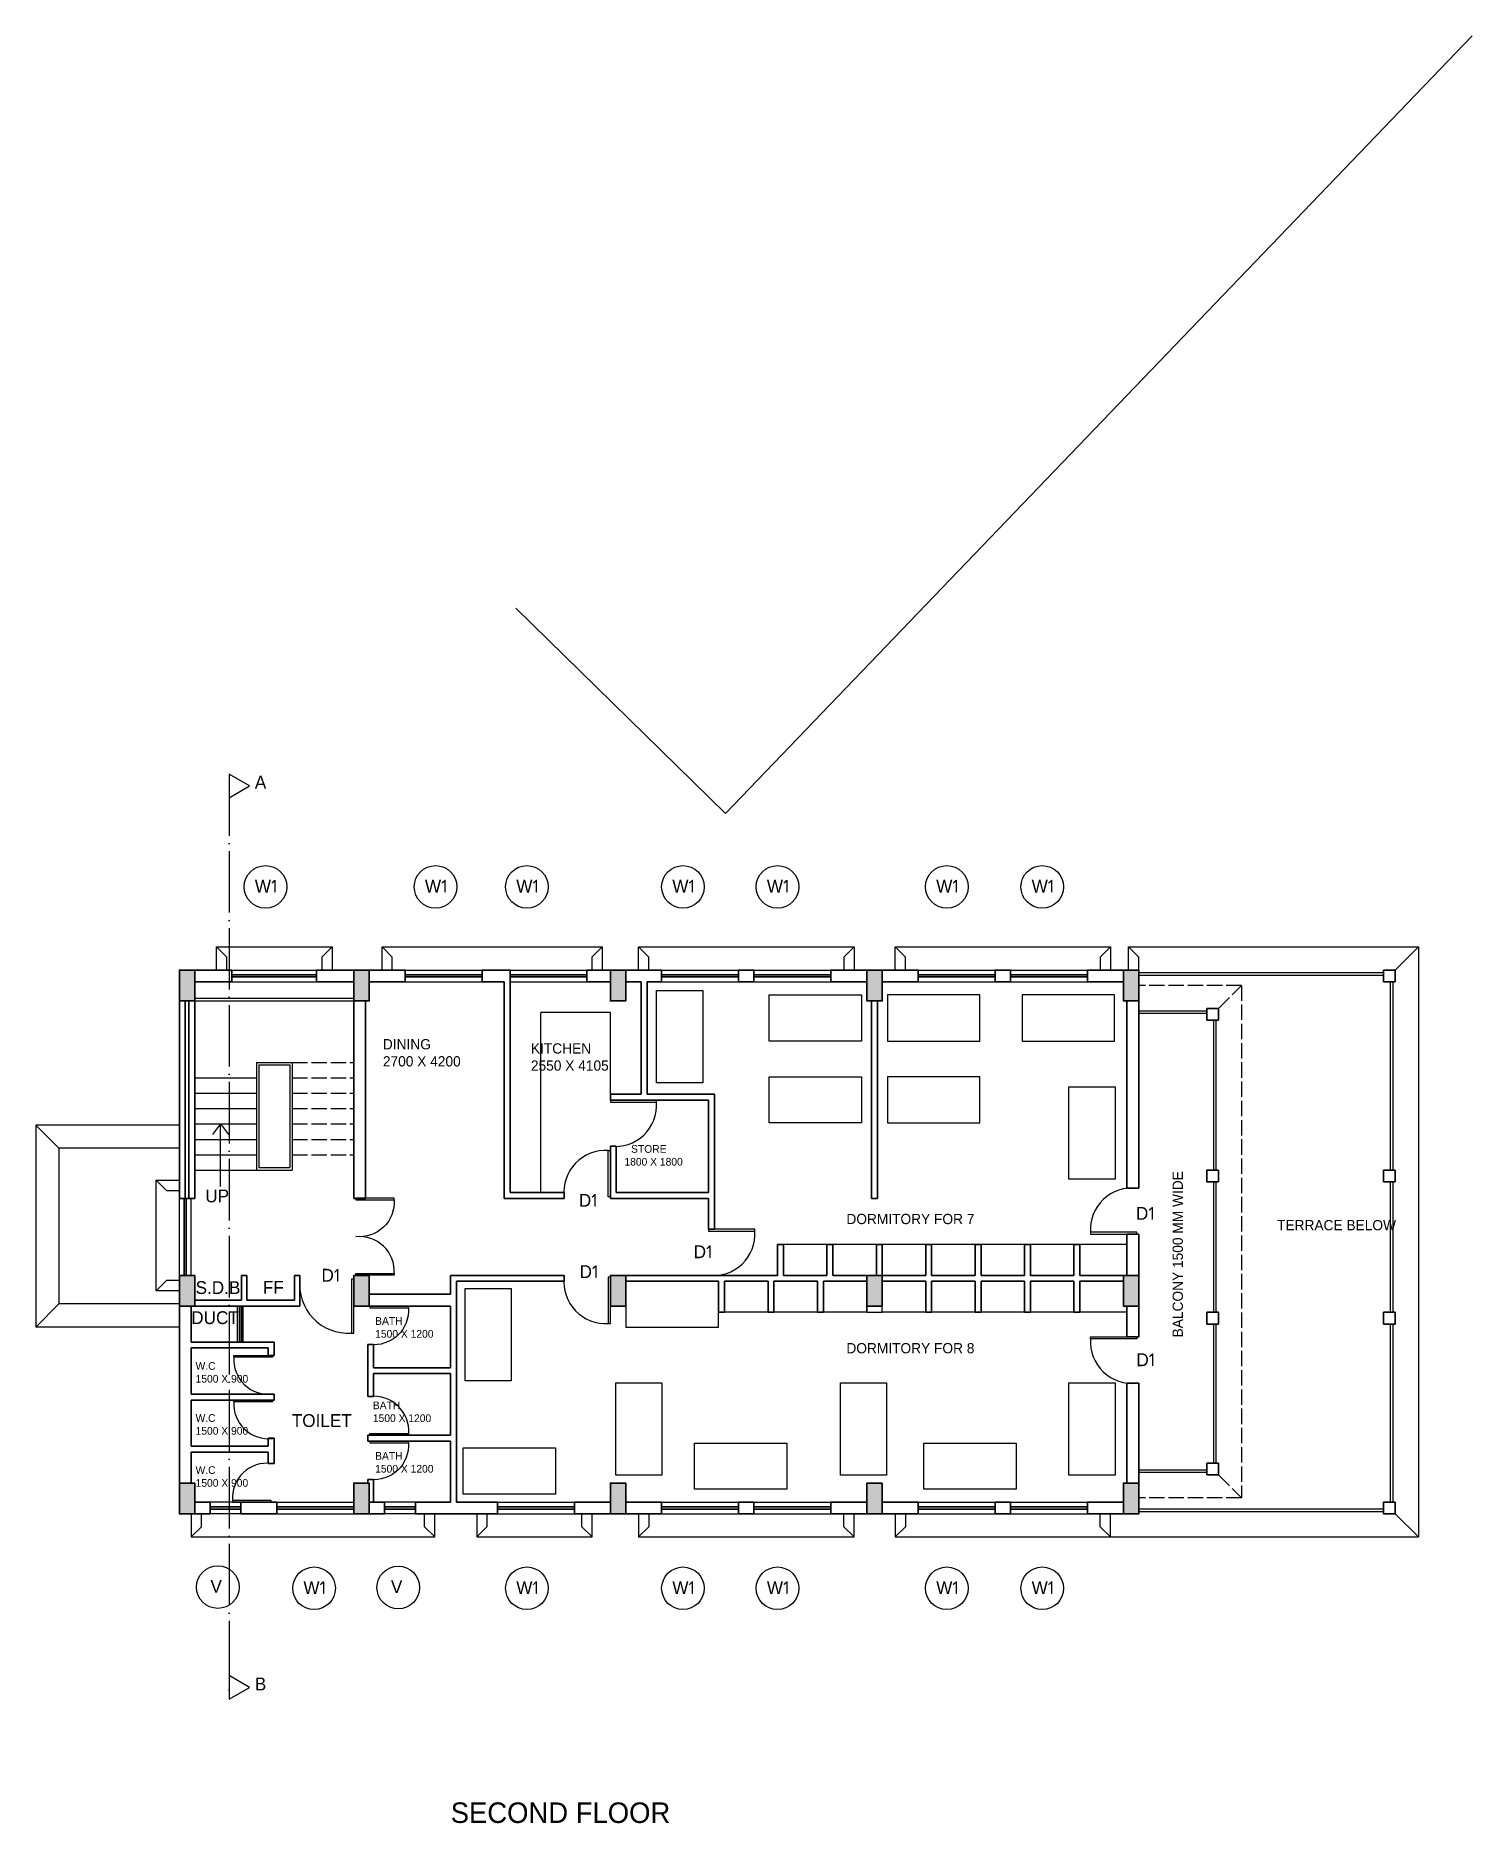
# Model space of a CAD drawing. Header units: millimetres. Extents: x 99749 to 363573, y 5266 to 161474.
# Drawn here: x 156954 to 184954, y 5266 to 40106 of the extents above; entities that cross this region are included whole.
import ezdxf

# ---------------------------------------------------------------- set-up
doc = ezdxf.new("R2010")
doc.units = ezdxf.units.MM
doc.linetypes.add('ACAD_ISO02W100', pattern=[15, 12, -3])
doc.linetypes.add('ACAD_ISO04W100', pattern=[30, 24, -3, 0, -3])
for name, color, linetype in [('COLUMNS', 7, 'Continuous'), ('STAIRS', 7, 'Continuous'), ('WALLS', 7, 'Continuous'), ('WINDOWS', 7, 'Continuous')]:
    doc.layers.add(name, color=color, linetype=linetype)

msp = doc.modelspace()

# ---------------------------------------------------------------- texts
at = {"ltscale": 50, "attachment_point": 1}
for s, insert, char_height, width in [('A', (161224.2, 25681.8), 250, 2552.056), ('W{\\fISOCPEUR|b0|i0|c0|p34;1}', (161224.2, 23655), 250, 2552.056), ('W{\\fISOCPEUR|b0|i0|c0|p34;1}', (164539.5, 23655), 250, 2552.056), ('W{\\fISOCPEUR|b0|i0|c0|p34;1}', (166320.1, 23655), 250, 2552.056), ('W{\\fISOCPEUR|b0|i0|c0|p34;1}', (169361.7, 23655), 250, 2552.056), ('W{\\fISOCPEUR|b0|i0|c0|p34;1}', (171204.3, 23655), 250, 2552.056), ('W{\\fISOCPEUR|b0|i0|c0|p34;1}', (174505, 23655), 250, 2552.056), ('W{\\fISOCPEUR|b0|i0|c0|p34;1}', (176365.4, 23655), 250, 2552.056), ('DINING\\P2700 X 4200', (163719.9, 20549.9), 200, 2552.056), ('KITCHEN\\P2550 X 4105', (166605.1, 20467.5), 200, 2552.056), (' {\\H0.75x; STORE\\P1800 X 1800}', (168427.7, 18484), 200, 1777.831), ('UP', (160258.3, 17617.8), 250, 2552.056), ('D{\\fISOCPEUR|b0|i0|c0|p34;1}', (167539.6, 17532.4), 250, 2552.056), ('DORMITORY FOR 7', (172754.6, 17143.4), 200, 3044.186), ('D{\\fISOCPEUR|b0|i0|c0|p34;1}', (178398.2, 17278.2), 250, 2552.056), ('TERRACE BELOW', (181149.7, 17023.4), 200, 2338.444), ('D{\\fISOCPEUR|b0|i0|c0|p34;1}', (169777.5, 16529.4), 250, 2552.056), ('D{\\fISOCPEUR|b0|i0|c0|p34;1}', (162522.2, 16072.1), 250, 2552.056), ('D{\\fISOCPEUR|b0|i0|c0|p34;1}', (167554, 16142.5), 250, 2552.056), ('S.D.B', (160069.1, 15831.4), 250, 2552.056), ('FF', (161380.1, 15836.3), 250, 2552.056), ('DUCT', (159983.7, 15245.2), 250, 2552.056), ('BATH\\P1500 X 1200', (163569.3, 15130.1), 150, 2552.056), ('DORMITORY FOR 8', (172754.6, 14625.2), 200, 3044.186), ('D{\\fISOCPEUR|b0|i0|c0|p34;1}', (178407.1, 14424.5), 250, 2552.056), ('W.C\\P1500 X 900', (160069.1, 14254.4), 150, 2552.056), ('W.C\\P1500 X 900', (160069.1, 13239.4), 150, 2552.056), ('TOILET', (161944.5, 13239.4), 250, 2552.056), ('BATH\\P1500 X 1200', (163524.5, 13485.5), 150, 2552.056), ('W.C\\P1500 X 900', (160069.1, 12224.4), 150, 2552.056), ('BATH\\P1500 X 1200', (163569.3, 12500.1), 150, 2552.056), ('V', (160359, 10008.3), 250, 2552.056), ('W{\\fISOCPEUR|b0|i0|c0|p34;1}', (162170.9, 9983.8), 250, 2552.056), ('V', (163876.9, 10001.3), 250, 2552.056), ('W{\\fISOCPEUR|b0|i0|c0|p34;1}', (166320.1, 9983.8), 250, 2552.056), ('W{\\fISOCPEUR|b0|i0|c0|p34;1}', (169361.7, 9983.8), 250, 2552.056), ('W{\\fISOCPEUR|b0|i0|c0|p34;1}', (171204.3, 9983.8), 250, 2552.056), ('W{\\fISOCPEUR|b0|i0|c0|p34;1}', (174505, 9983.8), 250, 2552.056), ('W{\\fISOCPEUR|b0|i0|c0|p34;1}', (176365.4, 9983.8), 250, 2552.056), ('B', (161224.2, 8106.1), 250, 2552.056), ('SECOND FLOOR', (165041.9, 5671.7), 400, 5179.605)]:
    msp.add_mtext(s, dxfattribs=dict(at, insert=insert, char_height=char_height, width=width))
at = {"ltscale": 50, "insert": (179114, 14735.6), "char_height": 200, "width": 5779.804, "attachment_point": 1, "rotation": 90}
msp.add_mtext('BALCONY 1500 MM WIDE', dxfattribs=at)

# ---------------------------------------------------------------- blocks, each defined once
blk = doc.blocks.new('*U19')
at = {"layer": 'WALLS', "lineweight": 30, "ltscale": 50}
for p, q in [((0, 0), (0, 230)), ((600, 0), (600, 230))]:
    blk.add_line(p, q, dxfattribs=at)
at = {"layer": 'WALLS', "ltscale": 50}
for p, q in [((0, 230), (600, 230)), ((0, 0), (600, 0))]:
    blk.add_line(p, q, dxfattribs=at)
at = {"layer": 'WINDOWS', "lineweight": 30, "ltscale": 50}
for p, q in [((0, 135), (600, 135)), ((0, 95), (600, 95))]:
    blk.add_line(p, q, dxfattribs=at)
blk = doc.blocks.new('*U33')
at = {"ltscale": 50}
for p, q in [((0, 0), (-47, 0)), ((0, -1051), (0, 0)), ((-47, 0), (-47, -1051)), ((-47, -1051), (0, -1051))]:
    blk.add_line(p, q, dxfattribs=at)
blk.add_arc((-111, -107), 947, 173.5038, 273.8923, dxfattribs=at)
blk = doc.blocks.new('*U34')
at = {"ltscale": 50}
for p, q in [((0, 0), (-40, 0)), ((0, -900), (0, 0)), ((-40, 0), (-40, -900)), ((-40, -900), (0, -900))]:
    blk.add_line(p, q, dxfattribs=at)
blk.add_arc((-95, -92), 810, 173.5038, 273.8923, dxfattribs=at)
blk = doc.blocks.new('*U35')
at = {"ltscale": 50}
for p, q in [((900, 0), (0, 0)), ((0, 0), (0, -40)), ((900, -40), (900, 0)), ((0, -40), (900, -40))]:
    blk.add_line(p, q, dxfattribs=at)
blk.add_arc((92, -95), 810, 263.5038, 3.8923, dxfattribs=at)
blk = doc.blocks.new('*U36')
at = {"ltscale": 50}
for p, q in [((0, 40), (-900, 40)), ((-900, 40), (-900, 0)), ((-900, 0), (0, 0)), ((0, 0), (0, 40))]:
    blk.add_line(p, q, dxfattribs=at)
blk.add_arc((-92, 95), 810, 83.5038, 183.8923, dxfattribs=at)
blk = doc.blocks.new('*U37')
at = {"ltscale": 50}
for p, q in [((-900, 0), (0, 0)), ((-900, -40), (-900, 0)), ((0, 0), (0, -40)), ((0, -40), (-900, -40))]:
    blk.add_line(p, q, dxfattribs=at)
blk.add_arc((-92, -95), 810, 176.1077, 276.4962, dxfattribs=at)
blk = doc.blocks.new('*U38')
at = {"ltscale": 50}
for p, q in [((-40, 0), (-40, 900)), ((-40, 900), (0, 900)), ((0, 900), (0, 0)), ((0, 0), (-40, 0))]:
    blk.add_line(p, q, dxfattribs=at)
blk.add_arc((-95, 92), 810, 86.1077, 186.4962, dxfattribs=at)
blk = doc.blocks.new('*U39')
at = {"ltscale": 50}
for p, q in [((900, 0), (0, 0)), ((0, 0), (0, -40)), ((900, -40), (900, 0)), ((0, -40), (900, -40))]:
    blk.add_line(p, q, dxfattribs=at)
blk.add_arc((92, -95), 810, 263.5038, 3.8923, dxfattribs=at)
blk = doc.blocks.new('*U40')
at = {"ltscale": 50}
for p, q in [((0, 0), (0, 33)), ((0, 33), (746, 33)), ((746, 0), (0, 0)), ((746, 33), (746, 0))]:
    blk.add_line(p, q, dxfattribs=at)
blk.add_arc((76, 79), 672, 356.1077, 96.4962, dxfattribs=at)
blk = doc.blocks.new('*U41')
at = {"ltscale": 50}
for p, q in [((0, 0), (0, 33)), ((0, 33), (746, 33)), ((746, 0), (0, 0)), ((746, 33), (746, 0))]:
    blk.add_line(p, q, dxfattribs=at)
blk.add_arc((76, 79), 671, 356.1077, 96.4962, dxfattribs=at)
blk = doc.blocks.new('*U42')
at = {"ltscale": 50}
for p, q in [((-750, 0), (0, 0)), ((-750, -33), (-750, 0)), ((0, 0), (0, -33)), ((0, -33), (-750, -33))]:
    blk.add_line(p, q, dxfattribs=at)
blk.add_arc((-76, -79), 675, 176.1077, 276.4962, dxfattribs=at)
blk = doc.blocks.new('*U43')
at = {"ltscale": 50}
for p, q in [((-754, 0), (0, 0)), ((-754, -34), (-754, 0)), ((0, 0), (0, -34)), ((0, -34), (-754, -34))]:
    blk.add_line(p, q, dxfattribs=at)
blk.add_arc((-77, -80), 679, 176.1077, 276.4962, dxfattribs=at)
blk = doc.blocks.new('*U44')
at = {"ltscale": 50}
for p, q in [((754, 0), (0, 0)), ((0, 0), (0, -34)), ((754, -34), (754, 0)), ((0, -34), (754, -34))]:
    blk.add_line(p, q, dxfattribs=at)
blk.add_arc((77, -80), 679, 263.5038, 3.8923, dxfattribs=at)

# ---------------------------------------------------------------- hatches: boundary and pattern name
at = {"layer": 'WALLS', "lineweight": 30, "ltscale": 50}
h = msp.add_hatch(color=256, dxfattribs=at)
h.paths.add_polyline_path([(160053.7, 21895.2), (159753.7, 21895.2), (159753.7, 21295.2), (160053.7, 21295.2)])
h.paths.add_polyline_path([(163453.7, 21895.2), (163153.7, 21895.2), (163153.7, 21295.2), (163453.7, 21295.2)])
h.paths.add_polyline_path([(168453.7, 21895.2), (168153.7, 21895.2), (168153.7, 21295.2), (168453.7, 21295.2)])
h.paths.add_polyline_path([(173453.7, 21895.2), (173153.7, 21895.2), (173153.7, 21295.2), (173453.7, 21295.2)])
h.paths.add_polyline_path([(178453.7, 21895.2), (178153.7, 21895.2), (178153.7, 21295.2), (178453.7, 21295.2)])
h.paths.add_polyline_path([(178453.7, 11895.2), (178153.7, 11895.2), (178153.7, 11295.2), (178453.7, 11295.2)])
h.paths.add_polyline_path([(173453.7, 11895.2), (173153.7, 11895.2), (173153.7, 11295.2), (173453.7, 11295.2)])
h.paths.add_polyline_path([(168453.7, 11895.2), (168153.7, 11895.2), (168153.7, 11295.2), (168453.7, 11295.2)])
h.paths.add_polyline_path([(163453.7, 11895.2), (163153.7, 11895.2), (163153.7, 11295.2), (163453.7, 11295.2)])
h.paths.add_polyline_path([(160053.7, 11895.2), (159753.7, 11895.2), (159753.7, 11295.2), (160053.7, 11295.2)])
h.paths.add_polyline_path([(160053.7, 15945.2), (159753.7, 15945.2), (159753.7, 15345.2), (160053.7, 15345.2)])
h.paths.add_polyline_path([(163453.7, 15945.2), (163153.7, 15945.2), (163153.7, 15345.2), (163453.7, 15345.2)])
h.paths.add_polyline_path([(168453.7, 15945.2), (168153.7, 15945.2), (168153.7, 15345.2), (168453.7, 15345.2)])
h.paths.add_polyline_path([(173453.7, 15945.2), (173153.7, 15945.2), (173153.7, 15345.2), (173453.7, 15345.2)])
h.paths.add_polyline_path([(178453.7, 15945.2), (178153.7, 15945.2), (178153.7, 15345.2), (178453.7, 15345.2)])

# ---------------------------------------------------------------- linework, layer by layer
at = {"linetype": 'ACAD_ISO04W100', "ltscale": 50}
msp.add_line((160722, 25714.4), (160722, 7682.2), dxfattribs=at)
at = {"linetype": 'Continuous', "ltscale": 25}
for p, q in [((160478.7, 21895.2), (160478.7, 22345.2)), ((160478.7, 22345.2), (162728.7, 22345.2)), ((160478.7, 22345.2), (160678.7, 22145.2)), ((162528.7, 22145.2), (162728.7, 22345.2)), ((162728.7, 22345.2), (162728.7, 21895.2)), ((163703.7, 21895.2), (163703.7, 22345.2)), ((163703.7, 22345.2), (167993.3, 22345.2)), ((163703.7, 22345.2), (163903.7, 22145.2)), ((167793.3, 22145.2), (167993.3, 22345.2)), ((167993.3, 22345.2), (167993.3, 21895.2)), ((168703.7, 21895.2), (168703.7, 22345.2)), ((168703.7, 22345.2), (172903.7, 22345.2)), ((168703.7, 22345.2), (168903.7, 22145.2)), ((172703.7, 22145.2), (172903.7, 22345.2)), ((172903.7, 22345.2), (172903.7, 21895.2)), ((173703.7, 21895.2), (173703.7, 22345.2)), ((173703.7, 22345.2), (177903.7, 22345.2)), ((173703.7, 22345.2), (173903.7, 22145.2)), ((177703.7, 22145.2), (177903.7, 22345.2)), ((177903.7, 22345.2), (177903.7, 21895.2)), ((178253.7, 21895.2), (178253.7, 22345.2)), ((178253.7, 22345.2), (182903.7, 22345.2)), ((178253.7, 22345.2), (178453.7, 22145.2)), ((182779, 22345.2), (183903.7, 22345.2)), ((183903.7, 22345.2), (183903.7, 10845.2)), ((160678.7, 21895.2), (160678.7, 22145.2)), ((162528.7, 22145.2), (162528.7, 21895.2)), ((163903.7, 21895.2), (163903.7, 22145.2)), ((167793.3, 22145.2), (167793.3, 21895.2)), ((168903.7, 21895.2), (168903.7, 22145.2)), ((172703.7, 22145.2), (172703.7, 21895.2)), ((173903.7, 21895.2), (173903.7, 22145.2)), ((177703.7, 22145.2), (177703.7, 21895.2)), ((178453.7, 21895.2), (178453.7, 22145.2)), ((159984.1, 11295.2), (159984.1, 10845.2)), ((160184.1, 11045.2), (160184.1, 11295.2)), ((164531.7, 11045.2), (164531.7, 11295.2)), ((164731.7, 10845.2), (164731.7, 11295.2)), ((165548.7, 11295.2), (165548.7, 10845.2)), ((165748.7, 11295.2), (165748.7, 11045.2)), ((167598.7, 11045.2), (167598.7, 11295.2)), ((167798.7, 10845.2), (167798.7, 11295.2)), ((168703.7, 11295.2), (168703.7, 10845.2)), ((168903.7, 11295.2), (168903.7, 11045.2)), ((172703.7, 11045.2), (172703.7, 11295.2)), ((172903.7, 10845.2), (172903.7, 11295.2)), ((173703.7, 11295.2), (173703.7, 10845.2)), ((173903.7, 11295.2), (173903.7, 11045.2)), ((177703.7, 11045.2), (177703.7, 11295.2)), ((177903.7, 10845.2), (177903.7, 11295.2)), ((183903.7, 10845.2), (183453.7, 11295.2)), ((159984.1, 10845.2), (160184.1, 11045.2)), ((159984.1, 10845.2), (164731.7, 10845.2)), ((164531.7, 11045.2), (164731.7, 10845.2)), ((165548.7, 10845.2), (165748.7, 11045.2)), ((165548.7, 10845.2), (167798.7, 10845.2)), ((167598.7, 11045.2), (167798.7, 10845.2)), ((168703.7, 10845.2), (168903.7, 11045.2)), ((168703.7, 10845.2), (172903.7, 10845.2)), ((172703.7, 11045.2), (172903.7, 10845.2)), ((173703.7, 10845.2), (173903.7, 11045.2)), ((173703.7, 10845.2), (177903.7, 10845.2)), ((177703.7, 11045.2), (177903.7, 10845.2)), ((177903.7, 10845.2), (183903.7, 10845.2))]:
    msp.add_line(p, q, dxfattribs=at)
at = {"ltscale": 50}
for p, q in [((183453.7, 21895.2), (183903.7, 22345.2)), ((178453.7, 21845.2), (183223.7, 21845.2)), ((178453.7, 21795.2), (183223.7, 21795.2)), ((183353.7, 21665.2), (183353.7, 17995.2)), ((183403.7, 21665.2), (183403.7, 17995.2)), ((168153.7, 21065.2), (166798.7, 21065.2)), ((166798.7, 17560.2), (166798.7, 21065.2)), ((168153.7, 19360.2), (168153.7, 21065.2)), ((179778.2, 21097.1), (178453.7, 21097.1)), ((179778.2, 21047.1), (178453.7, 21047.1)), ((179908.2, 20917.1), (179908.2, 17995.2)), ((179908.2, 20917.1), (179908.2, 17995.2)), ((179958.2, 20917.1), (179958.2, 17995.2)), ((159753.7, 18875.2), (156953.7, 18875.2)), ((156953.7, 18875.2), (156953.7, 14937.7)), ((156953.7, 18875.2), (157403.7, 18425.2)), ((160553.9, 18895.2), (160396.4, 18687.8)), ((160553.9, 17677.9), (160553.9, 18895.2)), ((160553.9, 18895.2), (160711.3, 18687.8)), ((159753.7, 18425.2), (157403.7, 18425.2)), ((157403.7, 18425.2), (157403.7, 15387.7)), ((159303.7, 15645.2), (159303.7, 17797.9)), ((159503.7, 17597.9), (159303.7, 17797.9)), ((159303.7, 17797.9), (159753.7, 17797.9)), ((159503.7, 17597.9), (159753.7, 17597.9)), ((179908.2, 17765.2), (179908.2, 15225.2)), ((179958.2, 17765.2), (179958.2, 15225.2)), ((183353.7, 17765.2), (183353.7, 15225.2)), ((183403.7, 17765.2), (183403.7, 15225.2)), ((178223.7, 16545.2), (171412.7, 16545.2)), ((159303.7, 15645.2), (159503.7, 15845.2)), ((159753.7, 15845.2), (159503.7, 15845.2)), ((168453.7, 15830.2), (168453.7, 14930.2)), ((170253.7, 15830.2), (170253.7, 14930.2)), ((156953.7, 14937.7), (157403.7, 15387.7)), ((159753.7, 15387.7), (157403.7, 15387.7)), ((159753.7, 15645.2), (159303.7, 15645.2)), ((173153.7, 15230.2), (173153.7, 15345.2)), ((173153.7, 15345.2), (173153.7, 15230.2)), ((173453.7, 15230.2), (173453.7, 15345.2)), ((173153.7, 15230.2), (170379.7, 15230.2)), ((173153.7, 15230.2), (173453.7, 15230.2)), ((178223.7, 15230.2), (173453.7, 15230.2)), ((179908.2, 14995.2), (179908.2, 12286.9)), ((179958.2, 14995.2), (179958.2, 12286.9)), ((183353.7, 14995.2), (183353.7, 11525.2)), ((183403.7, 14995.2), (183403.7, 11525.2)), ((159753.7, 14937.7), (156953.7, 14937.7)), ((170253.7, 14930.2), (168453.7, 14930.2)), ((178453.7, 12156.9), (179778.2, 12156.9)), ((178453.7, 12106.9), (179778.2, 12106.9)), ((178453.7, 11395.2), (183223.7, 11395.2)), ((178453.7, 11345.2), (183223.7, 11345.2))]:
    msp.add_line(p, q, dxfattribs=at)
at = {"linetype": 'ACAD_ISO02W100', "ltscale": 25}
for p, q in [((180458.2, 21597.1), (178453.7, 21597.1)), ((180008.2, 21147.1), (180458.2, 21597.1)), ((180458.2, 21597.1), (180458.2, 11606.9)), ((180458.2, 21597.1), (180458.2, 11606.9)), ((180008.2, 12056.9), (180458.2, 11606.9)), ((180458.2, 11606.9), (178453.7, 11606.9))]:
    msp.add_line(p, q, dxfattribs=at)
at = {"ltscale": 50}
for points in [[(161122.3, 25483.3), (160722, 25714.4), (160722, 25252.2)], [(169053.4, 19699.6), (169053.4, 21499.6), (169953.4, 21499.6), (169953.4, 19699.6)], [(173050.8, 20510.4), (171250.8, 20510.4), (171250.8, 21410.4), (173050.8, 21410.4)], [(173556.6, 20510.4), (175356.6, 20510.4), (175356.6, 21410.4), (173556.6, 21410.4)], [(176183.3, 20510.4), (177983.3, 20510.4), (177983.3, 21410.4), (176183.3, 21410.4)], [(173050.8, 18916.7), (171250.8, 18916.7), (171250.8, 19816.7), (173050.8, 19816.7)], [(173556.6, 18916.7), (175356.6, 18916.7), (175356.6, 19816.7), (173556.6, 19816.7)], [(177091.7, 17818.6), (177091.7, 19618.6), (177991.7, 19618.6), (177991.7, 17818.6)], [(166223.3, 15689.3), (166223.3, 13889.3), (165323.3, 13889.3), (165323.3, 15689.3)], [(168260.3, 12052.2), (168260.3, 13852.2), (169160.3, 13852.2), (169160.3, 12052.2)], [(172639, 12052.2), (172639, 13852.2), (173539, 13852.2), (173539, 12052.2)], [(177092.5, 12052.2), (177092.5, 13852.2), (177992.5, 13852.2), (177992.5, 12052.2)], [(167086.7, 11682.6), (165286.7, 11682.6), (165286.7, 12582.6), (167086.7, 12582.6)], [(171594, 11776.1), (169794, 11776.1), (169794, 12676.1), (171594, 12676.1)], [(176065, 11776.1), (174265, 11776.1), (174265, 12676.1), (176065, 12676.1)], [(161122.3, 7913.3), (160722, 8144.5), (160722, 7682.2)]]:
    msp.add_lwpolyline(points, close=True, dxfattribs=at)
for centre in [(161431.9, 23516.4), (164747.2, 23516.4), (166527.8, 23516.4), (169569.4, 23516.4), (171412, 23516.4), (174712.7, 23516.4), (176573.1, 23516.4), (160502.5, 9868.6), (162378.6, 9845.2), (164020.5, 9861.5), (166527.8, 9845.2), (169569.4, 9845.2), (171412, 9845.2), (174712.7, 9845.2), (176573.1, 9845.2)]:
    msp.add_circle(centre, 415.4, dxfattribs=at)
at = {"layer": 'COLUMNS', "lineweight": 30, "ltscale": 50}
for p, q in [((183453.7, 21895.2), (183223.7, 21895.2)), ((183223.7, 21895.2), (183223.7, 21665.2)), ((183223.7, 21665.2), (183453.7, 21665.2)), ((183453.7, 21665.2), (183453.7, 21895.2)), ((180008.2, 21147.1), (179778.2, 21147.1)), ((180008.2, 21147.1), (179778.2, 21147.1)), ((179778.2, 21147.1), (179778.2, 20917.1)), ((179778.2, 20917.1), (180008.2, 20917.1)), ((180008.2, 20917.1), (180008.2, 21147.1)), ((180008.2, 20917.1), (180008.2, 21147.1)), ((180008.2, 17995.2), (179778.2, 17995.2)), ((180008.2, 17995.2), (179778.2, 17995.2)), ((179778.2, 17995.2), (179778.2, 17765.2)), ((180008.2, 17765.2), (180008.2, 17995.2)), ((180008.2, 17765.2), (180008.2, 17995.2)), ((183453.7, 17995.2), (183223.7, 17995.2)), ((183453.7, 17995.2), (183223.7, 17995.2)), ((183223.7, 17995.2), (183223.7, 17765.2)), ((183453.7, 17765.2), (183453.7, 17995.2)), ((183453.7, 17765.2), (183453.7, 17995.2)), ((179778.2, 17765.2), (180008.2, 17765.2)), ((183223.7, 17765.2), (183453.7, 17765.2)), ((180008.2, 15225.2), (179778.2, 15225.2)), ((179778.2, 15225.2), (179778.2, 14995.2)), ((179778.2, 14995.2), (180008.2, 14995.2)), ((179778.2, 14995.2), (180008.2, 14995.2)), ((180008.2, 14995.2), (180008.2, 15225.2)), ((180008.2, 14995.2), (180008.2, 15225.2)), ((183453.7, 15225.2), (183223.7, 15225.2)), ((183223.7, 15225.2), (183223.7, 14995.2)), ((183223.7, 14995.2), (183453.7, 14995.2)), ((183223.7, 14995.2), (183453.7, 14995.2)), ((183453.7, 14995.2), (183453.7, 15225.2)), ((183453.7, 14995.2), (183453.7, 15225.2)), ((180008.2, 12286.9), (179778.2, 12286.9)), ((179778.2, 12286.9), (179778.2, 12056.9)), ((180008.2, 12056.9), (180008.2, 12286.9)), ((180008.2, 12056.9), (180008.2, 12286.9)), ((179778.2, 12056.9), (180008.2, 12056.9)), ((179778.2, 12056.9), (180008.2, 12056.9)), ((183453.7, 11525.2), (183223.7, 11525.2)), ((183223.7, 11525.2), (183223.7, 11295.2)), ((183453.7, 11295.2), (183453.7, 11525.2)), ((183453.7, 11295.2), (183453.7, 11525.2)), ((183223.7, 11295.2), (183453.7, 11295.2)), ((183223.7, 11295.2), (183453.7, 11295.2))]:
    msp.add_line(p, q, dxfattribs=at)
for points in [[(160053.7, 21895.2), (159753.7, 21895.2), (159753.7, 21295.2), (160053.7, 21295.2)], [(163453.7, 21895.2), (163153.7, 21895.2), (163153.7, 21295.2), (163453.7, 21295.2)], [(168453.7, 21895.2), (168153.7, 21895.2), (168153.7, 21295.2), (168453.7, 21295.2)], [(173453.7, 21895.2), (173153.7, 21895.2), (173153.7, 21295.2), (173453.7, 21295.2)], [(178453.7, 21895.2), (178153.7, 21895.2), (178153.7, 21295.2), (178453.7, 21295.2)], [(160053.7, 15945.2), (159753.7, 15945.2), (159753.7, 15345.2), (160053.7, 15345.2)], [(163453.7, 15945.2), (163153.7, 15945.2), (163153.7, 15345.2), (163453.7, 15345.2)], [(168453.7, 15945.2), (168153.7, 15945.2), (168153.7, 15345.2), (168453.7, 15345.2)], [(173453.7, 15945.2), (173153.7, 15945.2), (173153.7, 15345.2), (173453.7, 15345.2)], [(178453.7, 15945.2), (178153.7, 15945.2), (178153.7, 15345.2), (178453.7, 15345.2)], [(160053.7, 11895.2), (159753.7, 11895.2), (159753.7, 11295.2), (160053.7, 11295.2)], [(163453.7, 11895.2), (163153.7, 11895.2), (163153.7, 11295.2), (163453.7, 11295.2)], [(168453.7, 11895.2), (168153.7, 11895.2), (168153.7, 11295.2), (168453.7, 11295.2)], [(173453.7, 11895.2), (173153.7, 11895.2), (173153.7, 11295.2), (173453.7, 11295.2)], [(178453.7, 11895.2), (178153.7, 11895.2), (178153.7, 11295.2), (178453.7, 11295.2)]]:
    msp.add_lwpolyline(points, close=True, dxfattribs=at)
at = {"layer": 'STAIRS', "ltscale": 50}
for p, q in [((160053.7, 21345.2), (163153.7, 21345.2)), ((160053.7, 21295.2), (163153.7, 21295.2)), ((161253.7, 20095.2), (161253.7, 17995.2)), ((161253.7, 20095.2), (161953.7, 20095.2)), ((161303.7, 20045.2), (161303.7, 18045.2)), ((161303.7, 20045.2), (161903.7, 20045.2)), ((161903.7, 20045.2), (161903.7, 18045.2)), ((161953.7, 20095.2), (161953.7, 17995.2)), ((160053.7, 19795.2), (161253.7, 19795.2)), ((160053.7, 19495.2), (161253.7, 19495.2)), ((160053.7, 19195.2), (161253.7, 19195.2)), ((160053.7, 18895.2), (161253.7, 18895.2)), ((160053.7, 18595.2), (161253.7, 18595.2)), ((160053.7, 18595.2), (161253.7, 18595.2)), ((160053.7, 18295.2), (161253.7, 18295.2)), ((160053.7, 17995.2), (161253.7, 17995.2)), ((161303.7, 18045.2), (161903.7, 18045.2))]:
    msp.add_line(p, q, dxfattribs=at)
at = {"layer": 'STAIRS', "linetype": 'ACAD_ISO02W100', "ltscale": 25}
for p, q in [((161953.7, 20095.2), (163153.7, 20095.2)), ((161953.7, 19795.2), (163153.7, 19795.2)), ((161953.7, 19495.2), (163153.7, 19495.2)), ((161953.7, 19195.2), (163153.7, 19195.2)), ((161953.7, 18895.2), (163153.7, 18895.2)), ((161953.7, 18595.2), (163153.7, 18595.2)), ((161953.7, 18295.2), (163153.7, 18295.2))]:
    msp.add_line(p, q, dxfattribs=at)
at = {"layer": 'STAIRS', "linetype": 'Continuous', "ltscale": 25}
msp.add_line((161253.7, 17995.2), (161953.7, 17995.2), dxfattribs=at)
at = {"layer": 'WALLS', "lineweight": 30, "ltscale": 50}
for p, q in [((170396, 24948.9), (184954.1, 40105.6)), ((166313.5, 28949.6), (170396, 24948.9)), ((160778.7, 21895.2), (159753.7, 21895.2)), ((160778.7, 21665.2), (160053.7, 21665.2)), ((160778.7, 21665.2), (160778.7, 21895.2)), ((163453.7, 21895.2), (162428.7, 21895.2)), ((164153.7, 21895.2), (162428.7, 21895.2)), ((162428.7, 21895.2), (162428.7, 21665.2)), ((163153.7, 21665.2), (162428.7, 21665.2)), ((164153.7, 21665.2), (163453.7, 21665.2)), ((164153.7, 21665.2), (164153.7, 21895.2)), ((166198.7, 21895.2), (165653.7, 21895.2)), ((165653.7, 21665.2), (165653.7, 21895.2)), ((166083.7, 21665.2), (165653.7, 21665.2)), ((166083.7, 17445.2), (166083.7, 21665.2)), ((166198.7, 21665.2), (166198.7, 21895.2)), ((166198.7, 17560.2), (166198.7, 21665.2)), ((169153.7, 21895.2), (167698.7, 21895.2)), ((167698.7, 21895.2), (167698.7, 21665.2)), ((168153.7, 21665.2), (167698.7, 21665.2)), ((168753.7, 21665.2), (168453.7, 21665.2)), ((168753.7, 19475.2), (168753.7, 21665.2)), ((169153.7, 21665.2), (168868.7, 21665.2)), ((168868.7, 19475.2), (168868.7, 21665.2)), ((169153.7, 21665.2), (169153.7, 21895.2)), ((170953.7, 21895.2), (170653.7, 21895.2)), ((170953.7, 21895.2), (170653.7, 21895.2)), ((170653.7, 21665.2), (170653.7, 21895.2)), ((170953.7, 21665.2), (170653.7, 21665.2)), ((170953.7, 21665.2), (170653.7, 21665.2)), ((170953.7, 21665.2), (170953.7, 21895.2)), ((174153.7, 21895.2), (172453.7, 21895.2)), ((172453.7, 21895.2), (172453.7, 21665.2)), ((173153.7, 21665.2), (172453.7, 21665.2)), ((174153.7, 21665.2), (173453.7, 21665.2)), ((174153.7, 21665.2), (174153.7, 21895.2)), ((175953.7, 21895.2), (175653.7, 21895.2)), ((175953.7, 21895.2), (175653.7, 21895.2)), ((175653.7, 21665.2), (175653.7, 21895.2)), ((175953.7, 21665.2), (175653.7, 21665.2)), ((175953.7, 21665.2), (175653.7, 21665.2)), ((175953.7, 21665.2), (175953.7, 21895.2)), ((177453.7, 21665.2), (177453.7, 21895.2)), ((177453.7, 21895.2), (178153.7, 21895.2)), ((178153.7, 21665.2), (177453.7, 21665.2)), ((159753.7, 21295.2), (159753.7, 17445.2)), ((159868.7, 21295.2), (159868.7, 17445.2)), ((159938.7, 21295.2), (159938.7, 17445.2)), ((160053.7, 21295.2), (160053.7, 17445.2)), ((163153.7, 21295.2), (163153.7, 17445.2)), ((163383.7, 17445.2), (163383.7, 21295.2)), ((173246.2, 21295.6), (173246.2, 17445.2)), ((173361.2, 21295.6), (173361.2, 17445.2)), ((178223.7, 21295.2), (178223.7, 17645.2)), ((178453.7, 21295.2), (178453.7, 17645.2)), ((168753.7, 19475.2), (168153.7, 19475.2)), ((168153.7, 19475.2), (168153.7, 19360.2)), ((170068.7, 19360.2), (168153.7, 19360.2)), ((170183.7, 19475.2), (168868.7, 19475.2)), ((170068.7, 17560.2), (170068.7, 19360.2)), ((170183.7, 16845.2), (170183.7, 19475.2)), ((168153.7, 17445.2), (168153.7, 18460.2)), ((168268.7, 18460.2), (168153.7, 18460.2)), ((168268.7, 17560.2), (168268.7, 18460.2)), ((159753.7, 17445.2), (160053.7, 17445.2)), ((163383.7, 17445.2), (163153.7, 17445.2)), ((167253.7, 17445.2), (166083.7, 17445.2)), ((167253.7, 17560.2), (166198.7, 17560.2)), ((167253.7, 17445.2), (167253.7, 17560.2)), ((170068.7, 17445.2), (168153.7, 17445.2)), ((170068.7, 17560.2), (168268.7, 17560.2)), ((170068.7, 16845.2), (170068.7, 17445.2)), ((173246.2, 17445.2), (173361.2, 17445.2)), ((178453.7, 17645.2), (178223.7, 17645.2)), ((170183.7, 16845.2), (170068.7, 16845.2)), ((178453.7, 16745.2), (178223.7, 16745.2)), ((178223.7, 16745.2), (178223.7, 15945.2)), ((178453.7, 16745.2), (178453.7, 15345.2)), ((171412.7, 15945.2), (171412.7, 16545.2)), ((171412.7, 16545.2), (171527.7, 16545.2)), ((171527.7, 15945.2), (171527.7, 16545.2)), ((172375.7, 15945.2), (172375.7, 16545.2)), ((172375.7, 16545.2), (172490.7, 16545.2)), ((172490.7, 15945.2), (172490.7, 16545.2)), ((173338.7, 15945.2), (173338.7, 16545.2)), ((173338.7, 16545.2), (173453.7, 16545.2)), ((173453.7, 15945.2), (173453.7, 16545.2)), ((174416.7, 16545.2), (174301.7, 16545.2)), ((174301.7, 15945.2), (174301.7, 16545.2)), ((174416.7, 15945.2), (174416.7, 16545.2)), ((175379.7, 16545.2), (175264.7, 16545.2)), ((175264.7, 15945.2), (175264.7, 16545.2)), ((175379.7, 15945.2), (175379.7, 16545.2)), ((176342.7, 16545.2), (176227.7, 16545.2)), ((176227.7, 15945.2), (176227.7, 16545.2)), ((176342.7, 15945.2), (176342.7, 16545.2)), ((177190.7, 15945.2), (177190.7, 16545.2)), ((177305.7, 16545.2), (177190.7, 16545.2)), ((177305.7, 15945.2), (177305.7, 16545.2)), ((160964.2, 15460.2), (160964.2, 15945.2)), ((160964.2, 15945.2), (161069.2, 15945.2)), ((161069.2, 15460.2), (161069.2, 15945.2)), ((161997.2, 15460.2), (161997.2, 15945.2)), ((161997.2, 15945.2), (162102.2, 15945.2)), ((162102.2, 15345.2), (162102.2, 15945.2)), ((167253.7, 15945.2), (165038.7, 15945.2)), ((165038.7, 15575.2), (165038.7, 15945.2)), ((165153.7, 11525.2), (165153.7, 15830.2)), ((167253.7, 15830.2), (165153.7, 15830.2)), ((167253.7, 15945.2), (167253.7, 15830.2)), ((171412.7, 15945.2), (168153.7, 15945.2)), ((170264.7, 15830.2), (168453.7, 15830.2)), ((170264.7, 15830.2), (170264.7, 15230.2)), ((170379.7, 15830.2), (170379.7, 15230.2)), ((171227.7, 15830.2), (170379.7, 15830.2)), ((171227.7, 15830.2), (171227.7, 15230.2)), ((171342.7, 15830.2), (171342.7, 15230.2)), ((172190.7, 15830.2), (171342.7, 15830.2)), ((172375.7, 15945.2), (171527.7, 15945.2)), ((172190.7, 15830.2), (172190.7, 15230.2)), ((173153.7, 15830.2), (172305.7, 15830.2)), ((172305.7, 15830.2), (172305.7, 15230.2)), ((174301.7, 15945.2), (172490.7, 15945.2)), ((174301.7, 15830.2), (173453.7, 15830.2)), ((174301.7, 15830.2), (174301.7, 15230.2)), ((175264.7, 15945.2), (174416.7, 15945.2)), ((174416.7, 15830.2), (174416.7, 15230.2)), ((175264.7, 15830.2), (174416.7, 15830.2)), ((175264.7, 15830.2), (175264.7, 15230.2)), ((176227.7, 15945.2), (175379.7, 15945.2)), ((175379.7, 15830.2), (175379.7, 15230.2)), ((176227.7, 15830.2), (175379.7, 15830.2)), ((176227.7, 15830.2), (176227.7, 15230.2)), ((177190.7, 15945.2), (176342.7, 15945.2)), ((176342.7, 15830.2), (176342.7, 15230.2)), ((177190.7, 15830.2), (176342.7, 15830.2)), ((177190.7, 15830.2), (177190.7, 15230.2)), ((178153.7, 15945.2), (177305.7, 15945.2)), ((178153.7, 15830.2), (177305.7, 15830.2)), ((177305.7, 15830.2), (177305.7, 15230.2)), ((159753.7, 15345.2), (159753.7, 11295.2)), ((159983.7, 15345.2), (162102.2, 15345.2)), ((159983.7, 15345.2), (159983.7, 14645.2)), ((160053.7, 15460.2), (160964.2, 15460.2)), ((161069.2, 15460.2), (161997.2, 15460.2)), ((163453.7, 15575.2), (165038.7, 15575.2)), ((163453.7, 15345.2), (165038.7, 15345.2)), ((165038.7, 14145.2), (165038.7, 15345.2)), ((178223.7, 14745.2), (178223.7, 15345.2)), ((178453.7, 14745.2), (178453.7, 15345.2)), ((170264.7, 15230.2), (170379.7, 15230.2)), ((171342.7, 15230.2), (171227.7, 15230.2)), ((172305.7, 15230.2), (172190.7, 15230.2)), ((174416.7, 15230.2), (174301.7, 15230.2)), ((175379.7, 15230.2), (175264.7, 15230.2)), ((176342.7, 15230.2), (176227.7, 15230.2)), ((177305.7, 15230.2), (177190.7, 15230.2)), ((159983.7, 14645.2), (161598.7, 14645.2)), ((161598.7, 14645.2), (161598.7, 14380.2)), ((178223.7, 14745.2), (178453.7, 14745.2)), ((159983.7, 14530.2), (161483.7, 14530.2)), ((159983.7, 14530.2), (159983.7, 13630.2)), ((161483.7, 14530.2), (161483.7, 14380.2)), ((161483.7, 14380.2), (161598.7, 14380.2)), ((163423.7, 14595.2), (163538.7, 14595.2)), ((163423.7, 14030.2), (163423.7, 14595.2)), ((163538.7, 14145.2), (163538.7, 14595.2)), ((163423.7, 14149.5), (163423.7, 13584.5)), ((163538.7, 14145.2), (165038.7, 14145.2)), ((163538.7, 14030.2), (165038.7, 14030.2)), ((163538.7, 14030.2), (163538.7, 13584.5)), ((165038.7, 12830.2), (165038.7, 14030.2)), ((159983.7, 13630.2), (161598.7, 13630.2)), ((161598.7, 13630.2), (161598.7, 13515.2)), ((178223.7, 13845.2), (178223.7, 11895.2)), ((178223.7, 13845.2), (178453.7, 13845.2)), ((178453.7, 13845.2), (178453.7, 11895.2)), ((159983.7, 13515.2), (161598.7, 13515.2)), ((159983.7, 13515.2), (159983.7, 12615.2)), ((163423.7, 13584.5), (163538.7, 13584.5)), ((159983.7, 12615.2), (161483.7, 12615.2)), ((161598.7, 12769.9), (161483.7, 12769.9)), ((161483.7, 12615.2), (161483.7, 12769.9)), ((161598.7, 12615.2), (161598.7, 12769.9)), ((161598.7, 12615.2), (161598.7, 12275.2)), ((163423.7, 12830.2), (165038.7, 12830.2)), ((163423.7, 12715.2), (163423.7, 12830.2)), ((163423.7, 12715.2), (165038.7, 12715.2)), ((165038.7, 11525.2), (165038.7, 12715.2)), ((159983.7, 12500.2), (161483.7, 12500.2)), ((159983.7, 12500.2), (159983.7, 11895.2)), ((161483.7, 12500.2), (161483.7, 12275.2)), ((161483.7, 12275.2), (161598.7, 12275.2)), ((163423.7, 11895.2), (163423.7, 11965.2)), ((163423.7, 11965.2), (163538.7, 11965.2)), ((163538.7, 11525.2), (163538.7, 11965.2)), ((160053.7, 11525.2), (160353.7, 11525.2)), ((160953.7, 11525.2), (161653.7, 11525.2)), ((161653.7, 11295.2), (161653.7, 11525.2)), ((163753.7, 11525.2), (163453.7, 11525.2)), ((163753.7, 11295.2), (163753.7, 11525.2)), ((165038.7, 11525.2), (164353.7, 11525.2)), ((165953.7, 11525.2), (165153.7, 11525.2)), ((165953.7, 11295.2), (165953.7, 11525.2)), ((167453.7, 11525.2), (167453.7, 11295.2)), ((168153.7, 11525.2), (167453.7, 11525.2)), ((169153.7, 11525.2), (168453.7, 11525.2)), ((169153.7, 11295.2), (169153.7, 11525.2)), ((170953.7, 11525.2), (170653.7, 11525.2)), ((170953.7, 11525.2), (170653.7, 11525.2)), ((170653.7, 11295.2), (170653.7, 11525.2)), ((170953.7, 11295.2), (170953.7, 11525.2)), ((172453.7, 11525.2), (172453.7, 11295.2)), ((173153.7, 11525.2), (172453.7, 11525.2)), ((174153.7, 11525.2), (173453.7, 11525.2)), ((174153.7, 11295.2), (174153.7, 11525.2)), ((175953.7, 11525.2), (175653.7, 11525.2)), ((175953.7, 11525.2), (175653.7, 11525.2)), ((175653.7, 11295.2), (175653.7, 11525.2)), ((175953.7, 11295.2), (175953.7, 11525.2)), ((177453.7, 11295.2), (177453.7, 11525.2)), ((177453.7, 11525.2), (178153.7, 11525.2)), ((159753.7, 11295.2), (160353.7, 11295.2)), ((160953.7, 11295.2), (161653.7, 11295.2)), ((163453.7, 11295.2), (163753.7, 11295.2)), ((165953.7, 11295.2), (164353.7, 11295.2)), ((168153.7, 11295.2), (167453.7, 11295.2)), ((169153.7, 11295.2), (168453.7, 11295.2)), ((170953.7, 11295.2), (170653.7, 11295.2)), ((170953.7, 11295.2), (170653.7, 11295.2)), ((173153.7, 11295.2), (172453.7, 11295.2)), ((174153.7, 11295.2), (173453.7, 11295.2)), ((175953.7, 11295.2), (175653.7, 11295.2)), ((175953.7, 11295.2), (175653.7, 11295.2)), ((178153.7, 11295.2), (177453.7, 11295.2))]:
    msp.add_line(p, q, dxfattribs=at)
at = {"layer": 'WALLS', "ltscale": 50}
for p, q in [((160778.7, 21895.2), (162428.7, 21895.2)), ((160778.7, 21895.2), (162428.7, 21895.2)), ((160778.7, 21665.2), (162428.7, 21665.2)), ((160778.7, 21665.2), (162428.7, 21665.2)), ((164153.7, 21895.2), (165653.7, 21895.2)), ((164153.7, 21665.2), (165653.7, 21665.2)), ((166198.7, 21895.2), (167698.7, 21895.2)), ((166198.7, 21665.2), (167698.7, 21665.2)), ((169153.7, 21895.2), (170653.7, 21895.2)), ((169153.7, 21665.2), (170653.7, 21665.2)), ((170953.7, 21895.2), (172453.7, 21895.2)), ((170953.7, 21665.2), (172453.7, 21665.2)), ((174153.7, 21895.2), (175653.7, 21895.2)), ((174153.7, 21665.2), (175653.7, 21665.2)), ((175953.7, 21895.2), (177453.7, 21895.2)), ((175953.7, 21665.2), (177453.7, 21665.2)), ((159753.7, 15945.2), (159753.7, 17445.2)), ((159753.7, 15945.2), (159753.7, 17445.2)), ((159983.7, 15945.2), (159983.7, 17445.2)), ((159983.7, 15945.2), (159983.7, 17445.2)), ((160883.7, 14645.2), (160883.7, 15345.2)), ((160998.7, 14645.2), (160998.7, 15345.2)), ((161653.7, 11525.2), (163153.7, 11525.2)), ((165953.7, 11525.2), (167453.7, 11525.2)), ((169153.7, 11525.2), (170653.7, 11525.2)), ((170953.7, 11525.2), (172453.7, 11525.2)), ((174153.7, 11525.2), (175653.7, 11525.2)), ((175953.7, 11525.2), (177453.7, 11525.2)), ((161653.7, 11295.2), (163153.7, 11295.2)), ((165953.7, 11295.2), (167453.7, 11295.2)), ((169153.7, 11295.2), (170653.7, 11295.2)), ((170953.7, 11295.2), (172453.7, 11295.2)), ((174153.7, 11295.2), (175653.7, 11295.2)), ((175953.7, 11295.2), (177453.7, 11295.2))]:
    msp.add_line(p, q, dxfattribs=at)
at = {"layer": 'WINDOWS', "lineweight": 30, "ltscale": 50}
for p, q in [((160778.7, 21800.2), (162428.7, 21800.2)), ((160778.7, 21800.2), (162428.7, 21800.2)), ((160778.7, 21760.2), (162428.7, 21760.2)), ((160778.7, 21760.2), (162428.7, 21760.2)), ((164153.7, 21800.2), (165653.7, 21800.2)), ((164153.7, 21760.2), (165653.7, 21760.2)), ((166198.7, 21800.2), (167698.7, 21800.2)), ((166198.7, 21760.2), (167698.7, 21760.2)), ((169153.7, 21800.2), (170653.7, 21800.2)), ((169153.7, 21760.2), (170653.7, 21760.2)), ((170953.7, 21800.2), (172453.7, 21800.2)), ((170953.7, 21760.2), (172453.7, 21760.2)), ((174153.7, 21800.2), (175653.7, 21800.2)), ((174153.7, 21760.2), (175653.7, 21760.2)), ((175953.7, 21800.2), (177453.7, 21800.2)), ((175953.7, 21760.2), (177453.7, 21760.2)), ((159848.7, 15945.2), (159848.7, 17445.2)), ((159848.7, 15945.2), (159848.7, 17445.2)), ((159888.7, 15945.2), (159888.7, 17445.2)), ((159888.7, 15945.2), (159888.7, 17445.2)), ((160923.9, 14645.2), (160923.9, 15345.2)), ((160963.9, 14645.2), (160963.9, 15345.2)), ((161653.7, 11430.2), (163153.7, 11430.2)), ((161653.7, 11390.2), (163153.7, 11390.2)), ((165953.7, 11430.2), (167453.7, 11430.2)), ((165953.7, 11390.2), (167453.7, 11390.2)), ((169153.7, 11430.2), (170653.7, 11430.2)), ((169153.7, 11390.2), (170653.7, 11390.2)), ((170953.7, 11430.2), (172453.7, 11430.2)), ((170953.7, 11390.2), (172453.7, 11390.2)), ((174153.7, 11430.2), (175653.7, 11430.2)), ((174153.7, 11390.2), (175653.7, 11390.2)), ((175953.7, 11430.2), (177453.7, 11430.2)), ((175953.7, 11390.2), (177453.7, 11390.2))]:
    msp.add_line(p, q, dxfattribs=at)

# ---------------------------------------------------------------- block references
at = {"ltscale": 50}
for name, p in [('*U39', (168153.7, 19360.2)), ('*U38', (168153.7, 17477.9)), ('*U36', (178413.1, 16745.2)), ('*U35', (170068.7, 16845.2)), ('*U40', (163192.2, 15948.5)), ('*U33', (163153.7, 15872)), ('*U34', (168153.7, 15906.7)), ('*U37', (178413.1, 14745.2)), ('*U42', (161565.5, 14380.2)), ('*U42', (161565.5, 13515.2))]:
    msp.add_blockref(name, p, dxfattribs=at)
at = {"ltscale": 50, "xscale": -1, "rotation": 180}
msp.add_blockref('*U41', (163192.2, 17448.5), dxfattribs=at)
at = {"ltscale": 50, "xscale": -1}
for p in [(163468.5, 15345.2), (163468.5, 12715.2)]:
    msp.add_blockref('*U42', p, dxfattribs=at)
at = {"ltscale": 50, "rotation": 180}
for name, p in [('*U43', (163468.5, 12830.2)), ('*U44', (161541.2, 11525.2))]:
    msp.add_blockref(name, p, dxfattribs=at)
at = {"layer": 'WINDOWS', "ltscale": 50, "xscale": -1}
for p in [(160953.7, 11295.2), (164353.7, 11295.2)]:
    msp.add_blockref('*U19', p, dxfattribs=at)

msp.set_redraw_order([(e.dxf.handle, doc.entitydb.next_handle()) for e in msp.query("TEXT MTEXT ATTDEF DIMENSION ARC_DIMENSION")])  # texts and dimensions are drawn at this point

doc.saveas('drawing.dxf')
